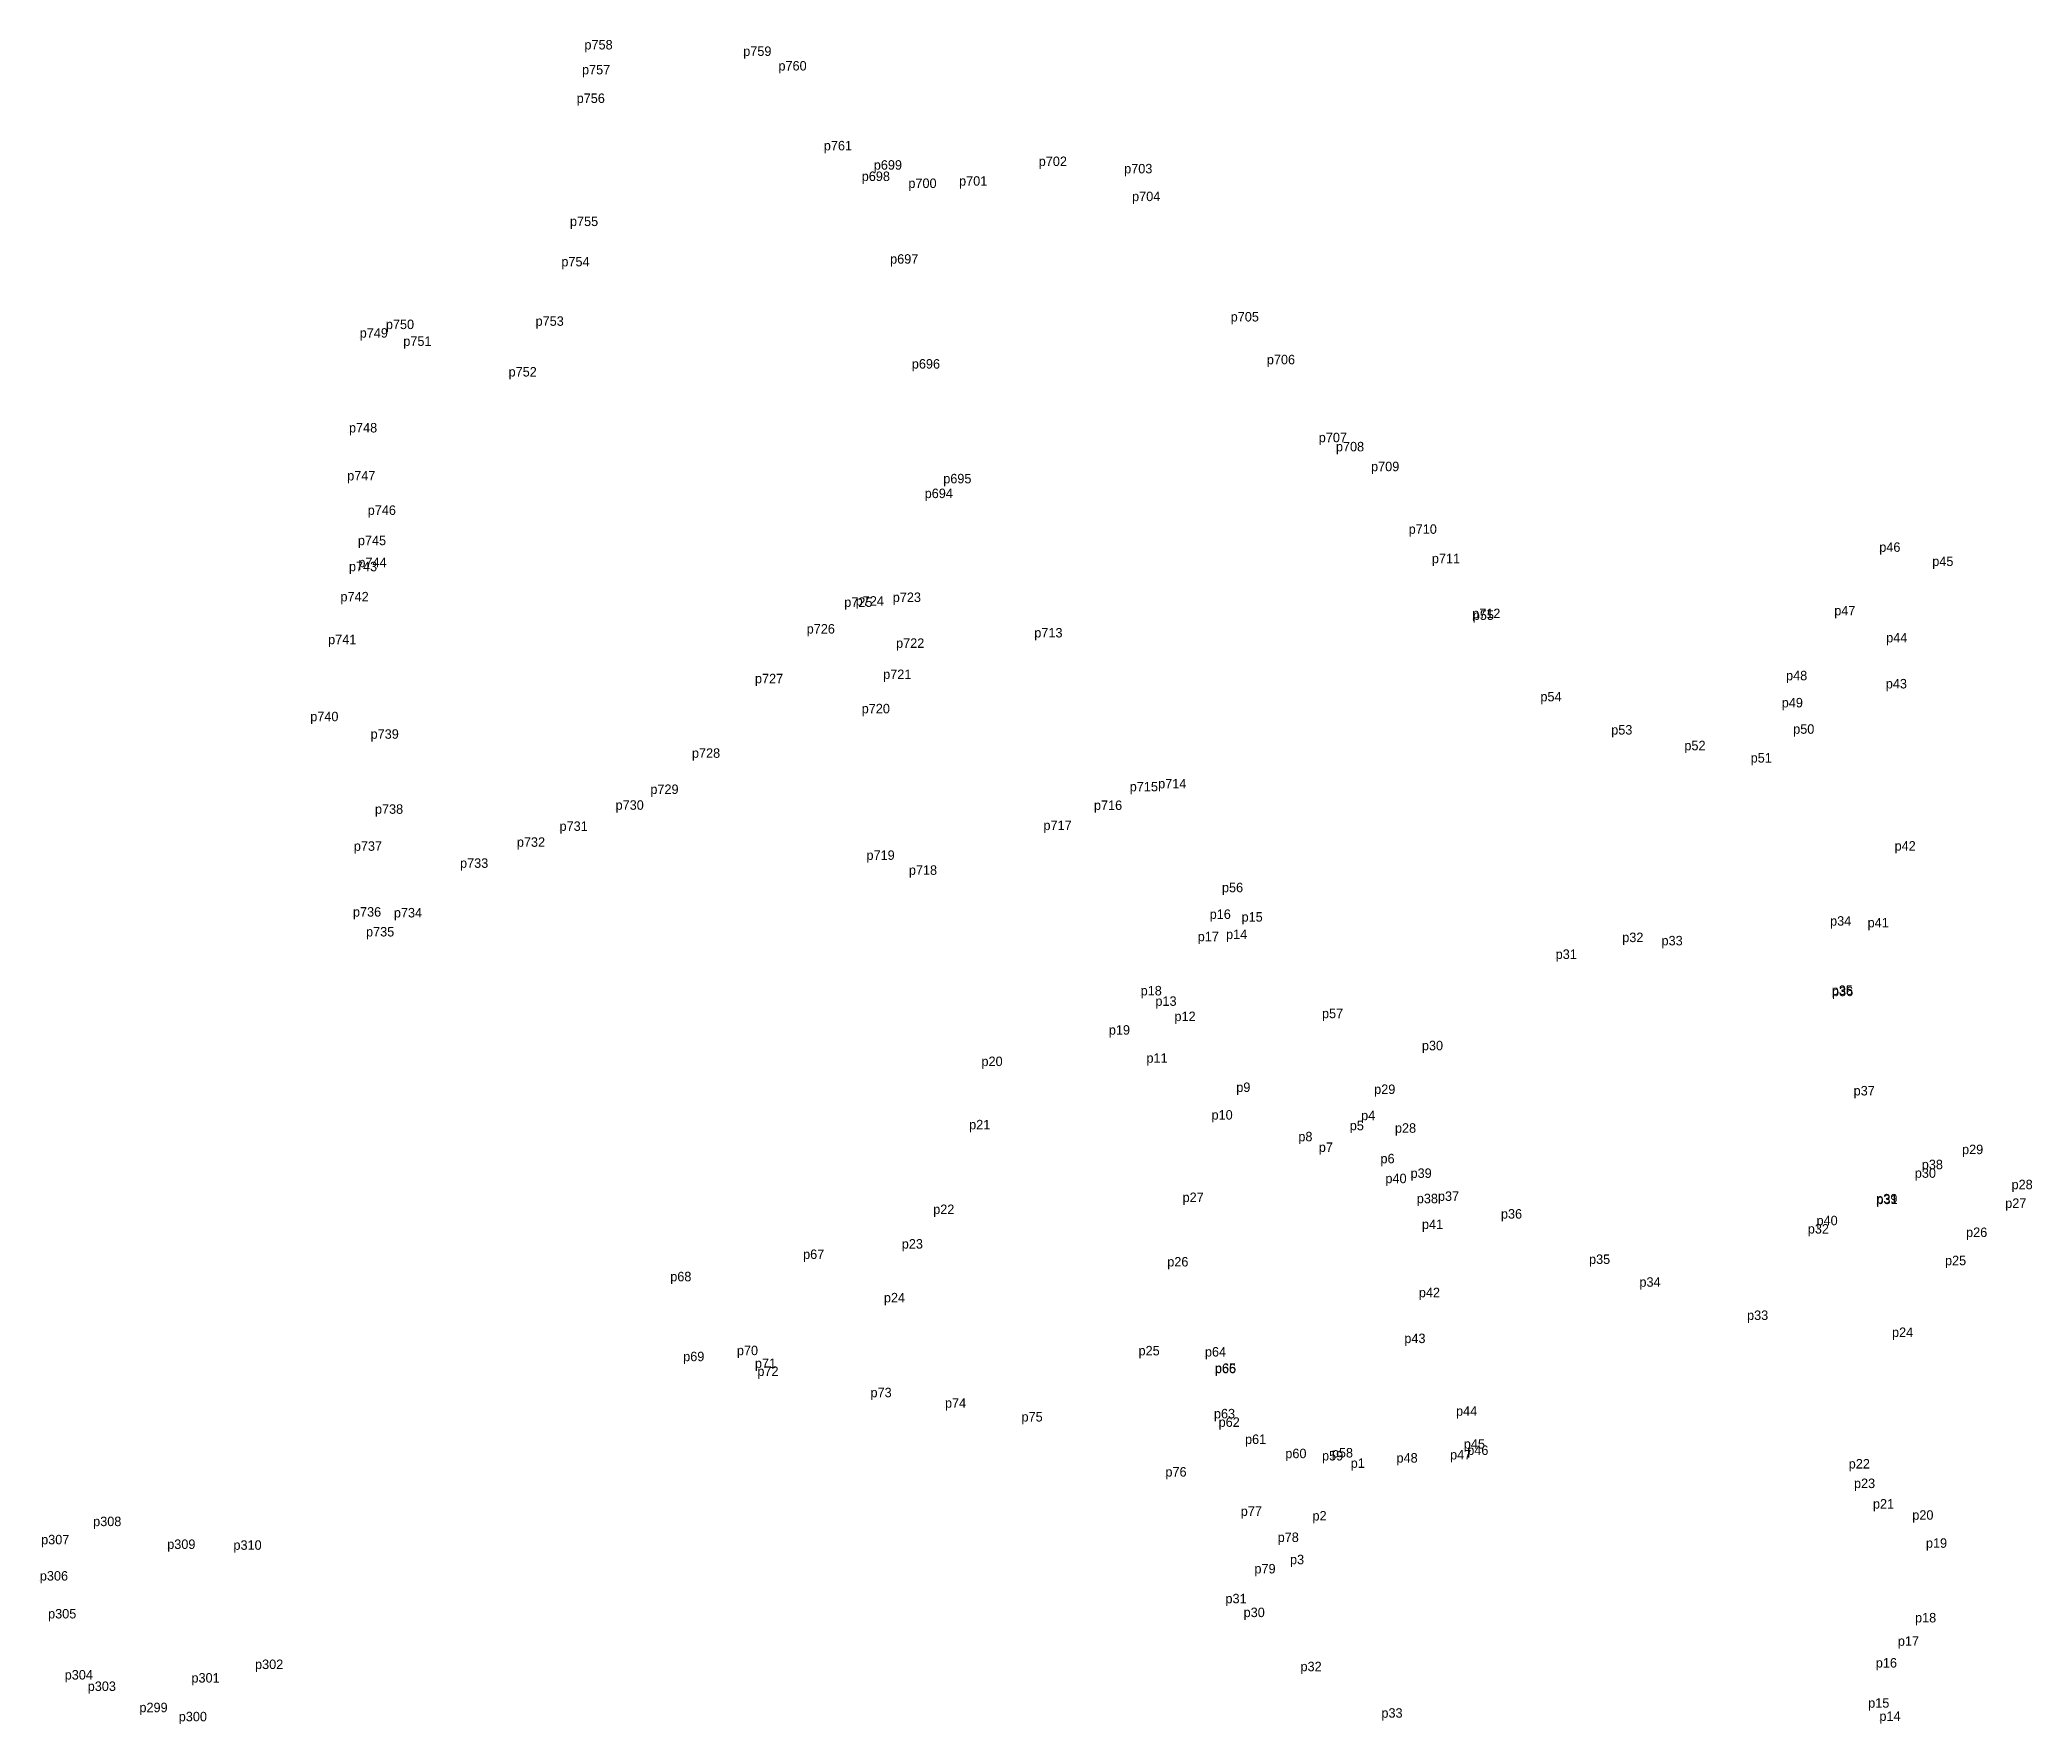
# Model space of a CAD drawing. Extents: x -2 to 54773767, y -1 to 183694297.
# Drawn here: x 547196.6 to 547574.9, y 1838640.3 to 1838960.1 of the extents above; entities that cross this region are included whole.
import ezdxf

# ---------------------------------------------------------------- set-up
doc = ezdxf.new("R2010")
doc.units = 0
doc.layers.add('Level 12', color=7, linetype='Continuous')
doc.layers.add('Level 7', color=7, linetype='Continuous')

msp = doc.modelspace()

# ---------------------------------------------------------------- texts
at = {"layer": 'Level 12'}
for s, p in [('p758', (547300.031, 1838958.287)), ('p759', (547330.175, 1838957.063)), ('p757', (547299.573, 1838953.556)), ('p760', (547336.865, 1838954.287)), ('p756', (547298.553, 1838948.127)), ('p761', (547345.477, 1838939.13)), ('p702', (547386.281, 1838936.154)), ('p698', (547352.678, 1838933.309)), ('p699', (547354.965, 1838935.46)), ('p701', (547371.155, 1838932.421)), ('p703', (547402.501, 1838934.757)), ('p700', (547361.533, 1838931.986)), ('p704', (547404.001, 1838929.488)), ('p755', (547297.283, 1838924.757)), ('p697', (547358.065, 1838917.611)), ('p754', (547295.651, 1838917.1)), ('p753', (547290.752, 1838905.814)), ('p705', (547422.726, 1838906.635)), ('p749', (547257.364, 1838903.566)), ('p750', (547262.333, 1838905.191)), ('p751', (547265.642, 1838902.001)), ('p706', (547429.586, 1838898.515)), ('p752', (547285.627, 1838896.184)), ('p696', (547362.185, 1838897.693)), ('p748', (547255.328, 1838885.563)), ('p707', (547439.445, 1838883.709)), ('p708', (547442.7, 1838881.976)), ('p747', (547254.986, 1838876.457)), ('p695', (547368.151, 1838875.906)), ('p709', (547449.375, 1838878.206)), ('p694', (547364.628, 1838873.103)), ('p746', (547258.882, 1838869.911)), ('p710', (547456.512, 1838866.319)), ('p745', (547257.017, 1838864.161)), ('p711', (547460.918, 1838860.739)), ('p46', (547545.861, 1838862.901)), ('p46', (547545.861, 1838862.901)), ('p743', (547255.318, 1838859.217)), ('p744', (547257.112, 1838859.984)), ('p45', (547555.917, 1838860.204)), ('p45', (547555.917, 1838860.204)), ('p742', (547253.715, 1838853.487)), ('p723', (547358.569, 1838853.372)), ('p725', (547349.351, 1838852.45)), ('p724', (547351.53, 1838852.673)), ('p712', (547468.569, 1838850.307)), ('p55', (547468.69, 1838849.98)), ('p55', (547468.69, 1838849.98)), ('p47', (547537.317, 1838850.841)), ('p47', (547537.317, 1838850.841)), ('p741', (547251.365, 1838845.353)), ('p726', (547342.225, 1838847.382)), ('p713', (547385.439, 1838846.643)), ('p44', (547547.174, 1838845.716)), ('p44', (547547.174, 1838845.716)), ('p722', (547359.197, 1838844.668)), ('p727', (547332.402, 1838837.938)), ('p721', (547356.746, 1838838.748)), ('p48', (547528.164, 1838838.509)), ('p48', (547528.164, 1838838.509)), ('p54', (547481.529, 1838834.511)), ('p54', (547481.529, 1838834.511)), ('p43', (547547.103, 1838836.961)), ('p43', (547547.103, 1838836.961)), ('p740', (547247.972, 1838830.731)), ('p720', (547352.669, 1838832.236)), ('p49', (547527.347, 1838833.359)), ('p49', (547527.347, 1838833.359)), ('p739', (547259.432, 1838827.409)), ('p53', (547494.967, 1838828.201)), ('p53', (547494.967, 1838828.201)), ('p50', (547529.514, 1838828.354)), ('p50', (547529.514, 1838828.354)), ('p728', (547320.44, 1838823.793)), ('p52', (547508.862, 1838825.222)), ('p52', (547508.862, 1838825.222)), ('p51', (547521.444, 1838822.889)), ('p51', (547521.444, 1838822.889)), ('p729', (547312.548, 1838816.92)), ('p715', (547403.559, 1838817.421)), ('p714', (547408.952, 1838817.993)), ('p738', (547260.259, 1838813.16)), ('p730', (547305.941, 1838813.925)), ('p716', (547396.763, 1838813.886)), ('p731', (547295.302, 1838809.913)), ('p717', (547387.179, 1838810.064)), ('p737', (547256.248, 1838806.134)), ('p732', (547287.201, 1838806.893)), ('p719', (547353.58, 1838804.408)), ('p42', (547548.769, 1838806.166)), ('p42', (547548.769, 1838806.166)), ('p733', (547276.413, 1838802.899)), ('p718', (547361.625, 1838801.571)), ('p56', (547421.07, 1838798.266)), ('p56', (547421.07, 1838798.266)), ('p736', (547256.081, 1838793.633)), ('p734', (547263.852, 1838793.478)), ('p16', (547418.735, 1838793.199)), ('p16', (547418.735, 1838793.199)), ('p15', (547424.789, 1838792.685)), ('p15', (547424.789, 1838792.685)), ('p735', (547258.563, 1838789.866)), ('p17', (547416.465, 1838788.961)), ('p17', (547416.465, 1838788.961)), ('p14', (547421.844, 1838789.37)), ('p14', (547421.844, 1838789.37)), ('p32', (547497.065, 1838788.8)), ('p32', (547497.065, 1838788.8)), ('p34', (547536.521, 1838791.914)), ('p34', (547536.521, 1838791.914)), ('p41', (547543.651, 1838791.597)), ('p41', (547543.651, 1838791.597)), ('p31', (547484.419, 1838785.599)), ('p31', (547484.419, 1838785.599)), ('p33', (547504.521, 1838788.175)), ('p33', (547504.521, 1838788.175)), ('p18', (547405.631, 1838778.677)), ('p18', (547405.631, 1838778.677)), ('p35', (547536.831, 1838778.767)), ('p35', (547536.831, 1838778.767)), ('p36', (547536.895, 1838778.535)), ('p36', (547536.895, 1838778.535)), ('p13', (547408.432, 1838776.694)), ('p13', (547408.432, 1838776.694)), ('p12', (547412.053, 1838773.801)), ('p12', (547412.053, 1838773.801)), ('p57', (547440.058, 1838774.351)), ('p57', (547440.058, 1838774.351)), ('p19', (547399.593, 1838771.223)), ('p19', (547399.593, 1838771.223)), ('p11', (547406.734, 1838765.889)), ('p11', (547406.734, 1838765.889)), ('p30', (547459.024, 1838768.256)), ('p30', (547459.024, 1838768.256)), ('p20', (547375.409, 1838765.256)), ('p20', (547375.409, 1838765.256)), ('p9', (547423.785, 1838760.336)), ('p9', (547423.785, 1838760.336)), ('p29', (547449.966, 1838759.961)), ('p29', (547449.966, 1838759.961)), ('p37', (547540.994, 1838759.683)), ('p37', (547540.994, 1838759.683)), ('p10', (547419.086, 1838755.093)), ('p10', (547419.086, 1838755.093)), ('p4', (547447.484, 1838754.982)), ('p4', (547447.484, 1838754.982)), ('p21', (547373.068, 1838753.243)), ('p21', (547373.068, 1838753.243)), ('p8', (547435.571, 1838750.975)), ('p8', (547435.571, 1838750.975)), ('p5', (547445.332, 1838753.072)), ('p5', (547445.332, 1838753.072)), ('p28', (547453.91, 1838752.599)), ('p28', (547453.91, 1838752.599)), ('p7', (547439.456, 1838748.951)), ('p7', (547439.456, 1838748.951)), ('p29', (547561.578, 1838748.534)), ('p29', (547561.578, 1838748.534)), ('p6', (547451.164, 1838746.795)), ('p6', (547451.164, 1838746.795)), ('p39', (547456.873, 1838744.022)), ('p39', (547456.873, 1838744.022)), ('p30', (547552.606, 1838744.047)), ('p30', (547552.606, 1838744.047)), ('p38', (547553.93, 1838745.673)), ('p38', (547553.93, 1838745.673)), ('p27', (547413.592, 1838739.437)), ('p27', (547413.592, 1838739.437)), ('p40', (547452.101, 1838743.02)), ('p40', (547452.101, 1838743.02)), ('p37', (547462.073, 1838739.656)), ('p37', (547462.073, 1838739.656)), ('p28', (547570.974, 1838741.873)), ('p28', (547570.974, 1838741.873)), ('p22', (547366.245, 1838737.161)), ('p22', (547366.245, 1838737.161)), ('p38', (547458.056, 1838739.218)), ('p38', (547458.056, 1838739.218)), ('p36', (547474.032, 1838736.297)), ('p36', (547474.032, 1838736.297)), ('p39', (547545.281, 1838739.181)), ('p39', (547545.281, 1838739.181)), ('p31', (547545.337, 1838739.048)), ('p31', (547545.337, 1838739.048)), ('p27', (547569.771, 1838738.328)), ('p27', (547569.771, 1838738.328)), ('p41', (547459.041, 1838734.323)), ('p41', (547459.041, 1838734.323)), ('p32', (547532.289, 1838733.459)), ('p32', (547532.289, 1838733.459)), ('p40', (547533.947, 1838735.03)), ('p40', (547533.947, 1838735.03)), ('p26', (547562.341, 1838732.798)), ('p26', (547562.341, 1838732.798)), ('p67', (547341.548, 1838728.625)), ('p67', (547341.548, 1838728.625)), ('p23', (547360.278, 1838730.6)), ('p23', (547360.278, 1838730.6)), ('p68', (547316.32, 1838724.392)), ('p68', (547316.32, 1838724.392)), ('p26', (547410.68, 1838727.207)), ('p26', (547410.68, 1838727.207)), ('p35', (547490.758, 1838727.686)), ('p35', (547490.758, 1838727.686)), ('p25', (547558.344, 1838727.443)), ('p25', (547558.344, 1838727.443)), ('p42', (547458.447, 1838721.364)), ('p42', (547458.447, 1838721.364)), ('p34', (547500.326, 1838723.357)), ('p34', (547500.326, 1838723.357)), ('p24', (547356.883, 1838720.387)), ('p24', (547356.883, 1838720.387)), ('p33', (547520.757, 1838717.045)), ('p33', (547520.757, 1838717.045)), ('p24', (547548.281, 1838713.813)), ('p24', (547548.281, 1838713.813)), ('p69', (547318.777, 1838709.221)), ('p69', (547318.777, 1838709.221)), ('p70', (547328.972, 1838710.363)), ('p70', (547328.972, 1838710.363)), ('p25', (547405.23, 1838710.325)), ('p25', (547405.23, 1838710.325)), ('p64', (547417.832, 1838710.107)), ('p64', (547417.832, 1838710.107)), ('p43', (547455.69, 1838712.658)), ('p43', (547455.69, 1838712.658)), ('p71', (547332.392, 1838707.919)), ('p71', (547332.392, 1838707.919)), ('p72', (547332.865, 1838706.415)), ('p72', (547332.865, 1838706.415)), ('p66', (547419.71, 1838706.934)), ('p66', (547419.71, 1838706.934)), ('p65', (547419.745, 1838707.011)), ('p65', (547419.745, 1838707.011)), ('p73', (547354.343, 1838702.377)), ('p73', (547354.343, 1838702.377)), ('p74', (547368.482, 1838700.391)), ('p74', (547368.482, 1838700.391)), ('p75', (547383.011, 1838697.763)), ('p75', (547383.011, 1838697.763)), ('p63', (547419.541, 1838698.362)), ('p63', (547419.541, 1838698.362)), ('p44', (547465.507, 1838698.862)), ('p44', (547465.507, 1838698.862)), ('p62', (547420.434, 1838696.754)), ('p62', (547420.434, 1838696.754)), ('p61', (547425.447, 1838693.509)), ('p61', (547425.447, 1838693.509)), ('p60', (547433.098, 1838690.801)), ('p60', (547433.098, 1838690.801)), ('p59', (547440.065, 1838690.373)), ('p59', (547440.065, 1838690.373)), ('p58', (547441.929, 1838690.941)), ('p58', (547441.929, 1838690.941)), ('p47', (547464.378, 1838690.563)), ('p47', (547464.378, 1838690.563)), ('p45', (547466.983, 1838692.608)), ('p45', (547466.983, 1838692.608)), ('p46', (547467.637, 1838691.422)), ('p46', (547467.637, 1838691.422)), ('p76', (547410.335, 1838687.311)), ('p76', (547410.335, 1838687.311)), ('p1', (547445.509, 1838688.973)), ('p1', (547445.509, 1838688.973)), ('p48', (547454.207, 1838689.963)), ('p48', (547454.207, 1838689.963)), ('p22', (547540.058, 1838688.842)), ('p22', (547540.058, 1838688.842)), ('p23', (547541.06, 1838685.13)), ('p23', (547541.06, 1838685.13)), ('p77', (547424.636, 1838679.846)), ('p77', (547424.636, 1838679.846)), ('p2', (547438.26, 1838678.974)), ('p2', (547438.26, 1838678.974)), ('p21', (547544.662, 1838681.238)), ('p21', (547544.662, 1838681.238)), ('p20', (547552.131, 1838679.117)), ('p20', (547552.131, 1838679.117)), ('p308', (547206.756, 1838677.905)), ('p308', (547206.756, 1838677.905)), ('p307', (547196.882, 1838674.451)), ('p307', (547196.882, 1838674.451)), ('p309', (547220.816, 1838673.569)), ('p309', (547220.816, 1838673.569)), ('p310', (547233.394, 1838673.412)), ('p310', (547233.394, 1838673.412)), ('p78', (547431.643, 1838674.889)), ('p78', (547431.643, 1838674.889)), ('p19', (547554.72, 1838673.79)), ('p19', (547554.72, 1838673.79)), ('p306', (547196.637, 1838667.568)), ('p306', (547196.637, 1838667.568)), ('p79', (547427.236, 1838668.925)), ('p79', (547427.236, 1838668.925)), ('p3', (547433.985, 1838670.668)), ('p3', (547433.985, 1838670.668)), ('p305', (547198.199, 1838660.376)), ('p305', (547198.199, 1838660.376)), ('p31', (547421.734, 1838663.251)), ('p31', (547421.734, 1838663.251)), ('p30', (547425.18, 1838660.632)), ('p30', (547425.18, 1838660.632)), ('p18', (547552.648, 1838659.626)), ('p18', (547552.648, 1838659.626)), ('p17', (547549.384, 1838655.179)), ('p17', (547549.384, 1838655.179)), ('p304', (547201.357, 1838648.774)), ('p304', (547201.357, 1838648.774)), ('p302', (547237.492, 1838650.767)), ('p302', (547237.492, 1838650.767)), ('p32', (547435.981, 1838650.354)), ('p32', (547435.981, 1838650.354)), ('p16', (547545.203, 1838651.053)), ('p16', (547545.203, 1838651.053)), ('p303', (547205.724, 1838646.606)), ('p303', (547205.724, 1838646.606)), ('p301', (547225.421, 1838648.199)), ('p301', (547225.421, 1838648.199)), ('p299', (547215.541, 1838642.574)), ('p299', (547215.541, 1838642.574)), ('p33', (547451.34, 1838641.527)), ('p33', (547451.34, 1838641.527)), ('p15', (547543.752, 1838643.425)), ('p15', (547543.752, 1838643.425)), ('p300', (547223.009, 1838640.847)), ('p300', (547223.009, 1838640.847)), ('p14', (547545.889, 1838640.925)), ('p14', (547545.889, 1838640.925))]:
    msp.add_text(s, height=1.8, dxfattribs=at).set_placement(p)

# ---------------------------------------------------------------- linework, layer by layer
at = {"layer": 'Level 7'}
for p, q in [((547300.031, 1838958.287), (547300.031, 1838958.287)), ((547330.175, 1838957.063), (547330.175, 1838957.063)), ((547299.573, 1838953.556), (547299.573, 1838953.556)), ((547336.865, 1838954.287), (547336.865, 1838954.287)), ((547298.553, 1838948.127), (547298.553, 1838948.127)), ((547345.477, 1838939.13), (547345.477, 1838939.13)), ((547354.965, 1838935.46), (547354.965, 1838935.46)), ((547386.281, 1838936.154), (547386.281, 1838936.154)), ((547402.501, 1838934.757), (547402.501, 1838934.757)), ((547352.678, 1838933.309), (547352.678, 1838933.309)), ((547361.533, 1838931.986), (547361.533, 1838931.986)), ((547371.155, 1838932.421), (547371.155, 1838932.421)), ((547404.001, 1838929.488), (547404.001, 1838929.488)), ((547297.283, 1838924.757), (547297.283, 1838924.757)), ((547295.651, 1838917.1), (547295.651, 1838917.1)), ((547358.065, 1838917.611), (547358.065, 1838917.611)), ((547262.333, 1838905.191), (547262.333, 1838905.191)), ((547290.752, 1838905.814), (547290.752, 1838905.814)), ((547422.726, 1838906.635), (547422.726, 1838906.635)), ((547257.364, 1838903.566), (547257.364, 1838903.566)), ((547265.642, 1838902.001), (547265.642, 1838902.001)), ((547362.185, 1838897.693), (547362.185, 1838897.693)), ((547429.586, 1838898.515), (547429.586, 1838898.515)), ((547285.627, 1838896.184), (547285.627, 1838896.184)), ((547255.328, 1838885.563), (547255.328, 1838885.563)), ((547439.445, 1838883.709), (547439.445, 1838883.709)), ((547442.7, 1838881.976), (547442.7, 1838881.976)), ((547449.375, 1838878.206), (547449.375, 1838878.206)), ((547254.986, 1838876.457), (547254.986, 1838876.457)), ((547368.151, 1838875.906), (547368.151, 1838875.906)), ((547258.882, 1838869.911), (547258.882, 1838869.911)), ((547364.628, 1838873.103), (547364.628, 1838873.103)), ((547456.512, 1838866.319), (547456.512, 1838866.319)), ((547257.017, 1838864.161), (547257.017, 1838864.161)), ((547545.861, 1838862.901), (547545.861, 1838862.901)), ((547545.861, 1838862.901), (547545.861, 1838862.901)), ((547255.318, 1838859.217), (547255.318, 1838859.217)), ((547257.112, 1838859.984), (547257.112, 1838859.984)), ((547460.918, 1838860.739), (547460.918, 1838860.739)), ((547555.917, 1838860.204), (547555.917, 1838860.204)), ((547555.917, 1838860.204), (547555.917, 1838860.204)), ((547253.715, 1838853.487), (547253.715, 1838853.487)), ((547349.351, 1838852.45), (547349.351, 1838852.45)), ((547351.53, 1838852.673), (547351.53, 1838852.673)), ((547358.569, 1838853.372), (547358.569, 1838853.372)), ((547537.317, 1838850.841), (547537.317, 1838850.841)), ((547537.317, 1838850.841), (547537.317, 1838850.841)), ((547342.225, 1838847.382), (547342.225, 1838847.382)), ((547468.569, 1838850.307), (547468.569, 1838850.307)), ((547468.69, 1838849.98), (547468.69, 1838849.98)), ((547468.69, 1838849.98), (547468.69, 1838849.98)), ((547251.365, 1838845.353), (547251.365, 1838845.353)), ((547359.197, 1838844.668), (547359.197, 1838844.668)), ((547385.439, 1838846.643), (547385.439, 1838846.643)), ((547547.174, 1838845.716), (547547.174, 1838845.716)), ((547547.174, 1838845.716), (547547.174, 1838845.716)), ((547332.402, 1838837.938), (547332.402, 1838837.938)), ((547356.746, 1838838.748), (547356.746, 1838838.748)), ((547528.164, 1838838.509), (547528.164, 1838838.509)), ((547528.164, 1838838.509), (547528.164, 1838838.509)), ((547547.103, 1838836.961), (547547.103, 1838836.961)), ((547547.103, 1838836.961), (547547.103, 1838836.961)), ((547352.669, 1838832.236), (547352.669, 1838832.236)), ((547481.529, 1838834.511), (547481.529, 1838834.511)), ((547481.529, 1838834.511), (547481.529, 1838834.511)), ((547527.347, 1838833.359), (547527.347, 1838833.359)), ((547527.347, 1838833.359), (547527.347, 1838833.359)), ((547247.972, 1838830.731), (547247.972, 1838830.731)), ((547494.967, 1838828.201), (547494.967, 1838828.201)), ((547494.967, 1838828.201), (547494.967, 1838828.201)), ((547529.514, 1838828.354), (547529.514, 1838828.354)), ((547529.514, 1838828.354), (547529.514, 1838828.354)), ((547259.432, 1838827.409), (547259.432, 1838827.409)), ((547508.862, 1838825.222), (547508.862, 1838825.222)), ((547508.862, 1838825.222), (547508.862, 1838825.222)), ((547320.44, 1838823.793), (547320.44, 1838823.793)), ((547521.444, 1838822.889), (547521.444, 1838822.889)), ((547521.444, 1838822.889), (547521.444, 1838822.889)), ((547312.548, 1838816.92), (547312.548, 1838816.92)), ((547403.559, 1838817.421), (547403.559, 1838817.421)), ((547408.952, 1838817.993), (547408.952, 1838817.993)), ((547260.259, 1838813.16), (547260.259, 1838813.16)), ((547305.941, 1838813.925), (547305.941, 1838813.925)), ((547396.763, 1838813.886), (547396.763, 1838813.886)), ((547295.302, 1838809.913), (547295.302, 1838809.913)), ((547387.179, 1838810.064), (547387.179, 1838810.064)), ((547256.248, 1838806.134), (547256.248, 1838806.134)), ((547287.201, 1838806.893), (547287.201, 1838806.893)), ((547548.769, 1838806.166), (547548.769, 1838806.166)), ((547548.769, 1838806.166), (547548.769, 1838806.166)), ((547276.413, 1838802.899), (547276.413, 1838802.899)), ((547353.58, 1838804.408), (547353.58, 1838804.408)), ((547361.625, 1838801.571), (547361.625, 1838801.571)), ((547421.07, 1838798.266), (547421.07, 1838798.266)), ((547421.07, 1838798.266), (547421.07, 1838798.266)), ((547256.081, 1838793.633), (547256.081, 1838793.633)), ((547263.852, 1838793.478), (547263.852, 1838793.478)), ((547418.735, 1838793.199), (547418.735, 1838793.199)), ((547418.735, 1838793.199), (547418.735, 1838793.199)), ((547424.789, 1838792.685), (547424.789, 1838792.685)), ((547424.789, 1838792.685), (547424.789, 1838792.685)), ((547536.521, 1838791.914), (547536.521, 1838791.914)), ((547536.521, 1838791.914), (547536.521, 1838791.914)), ((547543.651, 1838791.597), (547543.651, 1838791.597)), ((547543.651, 1838791.597), (547543.651, 1838791.597)), ((547258.563, 1838789.866), (547258.563, 1838789.866)), ((547416.465, 1838788.961), (547416.465, 1838788.961)), ((547416.465, 1838788.961), (547416.465, 1838788.961)), ((547421.844, 1838789.37), (547421.844, 1838789.37)), ((547421.844, 1838789.37), (547421.844, 1838789.37)), ((547497.065, 1838788.8), (547497.065, 1838788.8)), ((547497.065, 1838788.8), (547497.065, 1838788.8)), ((547504.521, 1838788.175), (547504.521, 1838788.175)), ((547504.521, 1838788.175), (547504.521, 1838788.175)), ((547484.419, 1838785.599), (547484.419, 1838785.599)), ((547484.419, 1838785.599), (547484.419, 1838785.599)), ((547405.631, 1838778.677), (547405.631, 1838778.677)), ((547405.631, 1838778.677), (547405.631, 1838778.677)), ((547408.432, 1838776.694), (547408.432, 1838776.694)), ((547408.432, 1838776.694), (547408.432, 1838776.694)), ((547536.831, 1838778.767), (547536.831, 1838778.767)), ((547536.831, 1838778.767), (547536.831, 1838778.767)), ((547536.895, 1838778.535), (547536.895, 1838778.535)), ((547536.895, 1838778.535), (547536.895, 1838778.535)), ((547412.053, 1838773.801), (547412.053, 1838773.801)), ((547412.053, 1838773.801), (547412.053, 1838773.801)), ((547440.058, 1838774.351), (547440.058, 1838774.351)), ((547440.058, 1838774.351), (547440.058, 1838774.351)), ((547399.593, 1838771.223), (547399.593, 1838771.223)), ((547399.593, 1838771.223), (547399.593, 1838771.223)), ((547459.024, 1838768.256), (547459.024, 1838768.256)), ((547459.024, 1838768.256), (547459.024, 1838768.256)), ((547375.409, 1838765.256), (547375.409, 1838765.256)), ((547375.409, 1838765.256), (547375.409, 1838765.256)), ((547406.734, 1838765.889), (547406.734, 1838765.889)), ((547406.734, 1838765.889), (547406.734, 1838765.889)), ((547423.785, 1838760.336), (547423.785, 1838760.336)), ((547423.785, 1838760.336), (547423.785, 1838760.336)), ((547449.966, 1838759.961), (547449.966, 1838759.961)), ((547449.966, 1838759.961), (547449.966, 1838759.961)), ((547540.994, 1838759.683), (547540.994, 1838759.683)), ((547540.994, 1838759.683), (547540.994, 1838759.683)), ((547373.068, 1838753.243), (547373.068, 1838753.243)), ((547373.068, 1838753.243), (547373.068, 1838753.243)), ((547419.086, 1838755.093), (547419.086, 1838755.093)), ((547419.086, 1838755.093), (547419.086, 1838755.093)), ((547445.332, 1838753.072), (547445.332, 1838753.072)), ((547445.332, 1838753.072), (547445.332, 1838753.072)), ((547447.484, 1838754.982), (547447.484, 1838754.982)), ((547447.484, 1838754.982), (547447.484, 1838754.982)), ((547453.91, 1838752.599), (547453.91, 1838752.599)), ((547453.91, 1838752.599), (547453.91, 1838752.599)), ((547435.571, 1838750.975), (547435.571, 1838750.975)), ((547435.571, 1838750.975), (547435.571, 1838750.975)), ((547439.456, 1838748.951), (547439.456, 1838748.951)), ((547439.456, 1838748.951), (547439.456, 1838748.951)), ((547451.164, 1838746.795), (547451.164, 1838746.795)), ((547451.164, 1838746.795), (547451.164, 1838746.795)), ((547553.93, 1838745.673), (547553.93, 1838745.673)), ((547553.93, 1838745.673), (547553.93, 1838745.673)), ((547561.578, 1838748.534), (547561.578, 1838748.534)), ((547561.578, 1838748.534), (547561.578, 1838748.534)), ((547452.101, 1838743.02), (547452.101, 1838743.02)), ((547452.101, 1838743.02), (547452.101, 1838743.02)), ((547456.873, 1838744.022), (547456.873, 1838744.022)), ((547456.873, 1838744.022), (547456.873, 1838744.022)), ((547552.606, 1838744.047), (547552.606, 1838744.047)), ((547552.606, 1838744.047), (547552.606, 1838744.047)), ((547570.974, 1838741.873), (547570.974, 1838741.873)), ((547570.974, 1838741.873), (547570.974, 1838741.873)), ((547413.592, 1838739.437), (547413.592, 1838739.437)), ((547413.592, 1838739.437), (547413.592, 1838739.437)), ((547458.056, 1838739.218), (547458.056, 1838739.218)), ((547458.056, 1838739.218), (547458.056, 1838739.218)), ((547462.073, 1838739.656), (547462.073, 1838739.656)), ((547462.073, 1838739.656), (547462.073, 1838739.656)), ((547545.281, 1838739.181), (547545.281, 1838739.181)), ((547545.281, 1838739.181), (547545.281, 1838739.181)), ((547545.337, 1838739.048), (547545.337, 1838739.048)), ((547545.337, 1838739.048), (547545.337, 1838739.048)), ((547569.771, 1838738.328), (547569.771, 1838738.328)), ((547569.771, 1838738.328), (547569.771, 1838738.328)), ((547366.245, 1838737.161), (547366.245, 1838737.161)), ((547366.245, 1838737.161), (547366.245, 1838737.161)), ((547459.041, 1838734.323), (547459.041, 1838734.323)), ((547459.041, 1838734.323), (547459.041, 1838734.323)), ((547474.032, 1838736.297), (547474.032, 1838736.297)), ((547474.032, 1838736.297), (547474.032, 1838736.297)), ((547533.947, 1838735.03), (547533.947, 1838735.03)), ((547533.947, 1838735.03), (547533.947, 1838735.03)), ((547360.278, 1838730.6), (547360.278, 1838730.6)), ((547360.278, 1838730.6), (547360.278, 1838730.6)), ((547532.289, 1838733.459), (547532.289, 1838733.459)), ((547532.289, 1838733.459), (547532.289, 1838733.459)), ((547562.341, 1838732.798), (547562.341, 1838732.798)), ((547562.341, 1838732.798), (547562.341, 1838732.798)), ((547341.548, 1838728.625), (547341.548, 1838728.625)), ((547341.548, 1838728.625), (547341.548, 1838728.625)), ((547410.68, 1838727.207), (547410.68, 1838727.207)), ((547410.68, 1838727.207), (547410.68, 1838727.207)), ((547490.758, 1838727.686), (547490.758, 1838727.686)), ((547490.758, 1838727.686), (547490.758, 1838727.686)), ((547558.344, 1838727.443), (547558.344, 1838727.443)), ((547558.344, 1838727.443), (547558.344, 1838727.443)), ((547316.32, 1838724.392), (547316.32, 1838724.392)), ((547316.32, 1838724.392), (547316.32, 1838724.392)), ((547500.326, 1838723.357), (547500.326, 1838723.357)), ((547500.326, 1838723.357), (547500.326, 1838723.357)), ((547356.883, 1838720.387), (547356.883, 1838720.387)), ((547356.883, 1838720.387), (547356.883, 1838720.387)), ((547458.447, 1838721.364), (547458.447, 1838721.364)), ((547458.447, 1838721.364), (547458.447, 1838721.364)), ((547520.757, 1838717.045), (547520.757, 1838717.045)), ((547520.757, 1838717.045), (547520.757, 1838717.045)), ((547455.69, 1838712.658), (547455.69, 1838712.658)), ((547455.69, 1838712.658), (547455.69, 1838712.658)), ((547548.281, 1838713.813), (547548.281, 1838713.813)), ((547548.281, 1838713.813), (547548.281, 1838713.813)), ((547318.777, 1838709.221), (547318.777, 1838709.221)), ((547318.777, 1838709.221), (547318.777, 1838709.221)), ((547328.972, 1838710.363), (547328.972, 1838710.363)), ((547328.972, 1838710.363), (547328.972, 1838710.363)), ((547332.392, 1838707.919), (547332.392, 1838707.919)), ((547332.392, 1838707.919), (547332.392, 1838707.919)), ((547405.23, 1838710.325), (547405.23, 1838710.325)), ((547405.23, 1838710.325), (547405.23, 1838710.325)), ((547417.832, 1838710.107), (547417.832, 1838710.107)), ((547417.832, 1838710.107), (547417.832, 1838710.107)), ((547332.865, 1838706.415), (547332.865, 1838706.415)), ((547332.865, 1838706.415), (547332.865, 1838706.415)), ((547419.71, 1838706.934), (547419.71, 1838706.934)), ((547419.71, 1838706.934), (547419.71, 1838706.934)), ((547419.745, 1838707.011), (547419.745, 1838707.011)), ((547419.745, 1838707.011), (547419.745, 1838707.011)), ((547354.343, 1838702.377), (547354.343, 1838702.377)), ((547354.343, 1838702.377), (547354.343, 1838702.377)), ((547368.482, 1838700.391), (547368.482, 1838700.391)), ((547368.482, 1838700.391), (547368.482, 1838700.391)), ((547383.011, 1838697.763), (547383.011, 1838697.763)), ((547383.011, 1838697.763), (547383.011, 1838697.763)), ((547419.541, 1838698.362), (547419.541, 1838698.362)), ((547419.541, 1838698.362), (547419.541, 1838698.362)), ((547420.434, 1838696.754), (547420.434, 1838696.754)), ((547420.434, 1838696.754), (547420.434, 1838696.754)), ((547465.507, 1838698.862), (547465.507, 1838698.862)), ((547465.507, 1838698.862), (547465.507, 1838698.862)), ((547425.447, 1838693.509), (547425.447, 1838693.509)), ((547425.447, 1838693.509), (547425.447, 1838693.509)), ((547466.983, 1838692.608), (547466.983, 1838692.608)), ((547466.983, 1838692.608), (547466.983, 1838692.608)), ((547433.098, 1838690.801), (547433.098, 1838690.801)), ((547433.098, 1838690.801), (547433.098, 1838690.801)), ((547440.065, 1838690.373), (547440.065, 1838690.373)), ((547440.065, 1838690.373), (547440.065, 1838690.373)), ((547441.929, 1838690.941), (547441.929, 1838690.941)), ((547441.929, 1838690.941), (547441.929, 1838690.941)), ((547445.509, 1838688.973), (547445.509, 1838688.973)), ((547445.509, 1838688.973), (547445.509, 1838688.973)), ((547454.207, 1838689.963), (547454.207, 1838689.963)), ((547454.207, 1838689.963), (547454.207, 1838689.963)), ((547464.378, 1838690.563), (547464.378, 1838690.563)), ((547464.378, 1838690.563), (547464.378, 1838690.563)), ((547467.637, 1838691.422), (547467.637, 1838691.422)), ((547467.637, 1838691.422), (547467.637, 1838691.422)), ((547540.058, 1838688.842), (547540.058, 1838688.842)), ((547540.058, 1838688.842), (547540.058, 1838688.842)), ((547410.335, 1838687.311), (547410.335, 1838687.311)), ((547410.335, 1838687.311), (547410.335, 1838687.311)), ((547541.06, 1838685.13), (547541.06, 1838685.13)), ((547541.06, 1838685.13), (547541.06, 1838685.13)), ((547544.662, 1838681.238), (547544.662, 1838681.238)), ((547544.662, 1838681.238), (547544.662, 1838681.238)), ((547206.756, 1838677.905), (547206.756, 1838677.905)), ((547206.756, 1838677.905), (547206.756, 1838677.905)), ((547424.636, 1838679.846), (547424.636, 1838679.846)), ((547424.636, 1838679.846), (547424.636, 1838679.846)), ((547438.26, 1838678.974), (547438.26, 1838678.974)), ((547438.26, 1838678.974), (547438.26, 1838678.974)), ((547552.131, 1838679.117), (547552.131, 1838679.117)), ((547552.131, 1838679.117), (547552.131, 1838679.117)), ((547196.882, 1838674.451), (547196.882, 1838674.451)), ((547196.882, 1838674.451), (547196.882, 1838674.451)), ((547220.816, 1838673.569), (547220.816, 1838673.569)), ((547220.816, 1838673.569), (547220.816, 1838673.569)), ((547233.394, 1838673.412), (547233.394, 1838673.412)), ((547233.394, 1838673.412), (547233.394, 1838673.412)), ((547431.643, 1838674.889), (547431.643, 1838674.889)), ((547431.643, 1838674.889), (547431.643, 1838674.889)), ((547554.72, 1838673.79), (547554.72, 1838673.79)), ((547554.72, 1838673.79), (547554.72, 1838673.79)), ((547433.985, 1838670.668), (547433.985, 1838670.668)), ((547433.985, 1838670.668), (547433.985, 1838670.668)), ((547196.637, 1838667.568), (547196.637, 1838667.568)), ((547196.637, 1838667.568), (547196.637, 1838667.568)), ((547427.236, 1838668.925), (547427.236, 1838668.925)), ((547427.236, 1838668.925), (547427.236, 1838668.925)), ((547421.734, 1838663.251), (547421.734, 1838663.251)), ((547421.734, 1838663.251), (547421.734, 1838663.251)), ((547198.199, 1838660.376), (547198.199, 1838660.376)), ((547198.199, 1838660.376), (547198.199, 1838660.376)), ((547425.18, 1838660.632), (547425.18, 1838660.632)), ((547425.18, 1838660.632), (547425.18, 1838660.632)), ((547552.648, 1838659.626), (547552.648, 1838659.626)), ((547552.648, 1838659.626), (547552.648, 1838659.626)), ((547549.384, 1838655.179), (547549.384, 1838655.179)), ((547549.384, 1838655.179), (547549.384, 1838655.179)), ((547237.492, 1838650.767), (547237.492, 1838650.767)), ((547237.492, 1838650.767), (547237.492, 1838650.767)), ((547545.203, 1838651.053), (547545.203, 1838651.053)), ((547545.203, 1838651.053), (547545.203, 1838651.053)), ((547201.357, 1838648.774), (547201.357, 1838648.774)), ((547201.357, 1838648.774), (547201.357, 1838648.774)), ((547205.724, 1838646.606), (547205.724, 1838646.606)), ((547205.724, 1838646.606), (547205.724, 1838646.606)), ((547225.421, 1838648.199), (547225.421, 1838648.199)), ((547225.421, 1838648.199), (547225.421, 1838648.199)), ((547435.981, 1838650.354), (547435.981, 1838650.354)), ((547435.981, 1838650.354), (547435.981, 1838650.354)), ((547543.752, 1838643.425), (547543.752, 1838643.425)), ((547543.752, 1838643.425), (547543.752, 1838643.425)), ((547215.541, 1838642.574), (547215.541, 1838642.574)), ((547215.541, 1838642.574), (547215.541, 1838642.574)), ((547223.009, 1838640.847), (547223.009, 1838640.847)), ((547223.009, 1838640.847), (547223.009, 1838640.847)), ((547451.34, 1838641.527), (547451.34, 1838641.527)), ((547451.34, 1838641.527), (547451.34, 1838641.527)), ((547545.889, 1838640.925), (547545.889, 1838640.925)), ((547545.889, 1838640.925), (547545.889, 1838640.925))]:
    msp.add_line(p, q, dxfattribs=at)

msp.set_redraw_order([(e.dxf.handle, doc.entitydb.next_handle()) for e in msp.query("TEXT MTEXT ATTDEF DIMENSION ARC_DIMENSION")])  # texts and dimensions are drawn at this point

doc.saveas('drawing.dxf')
